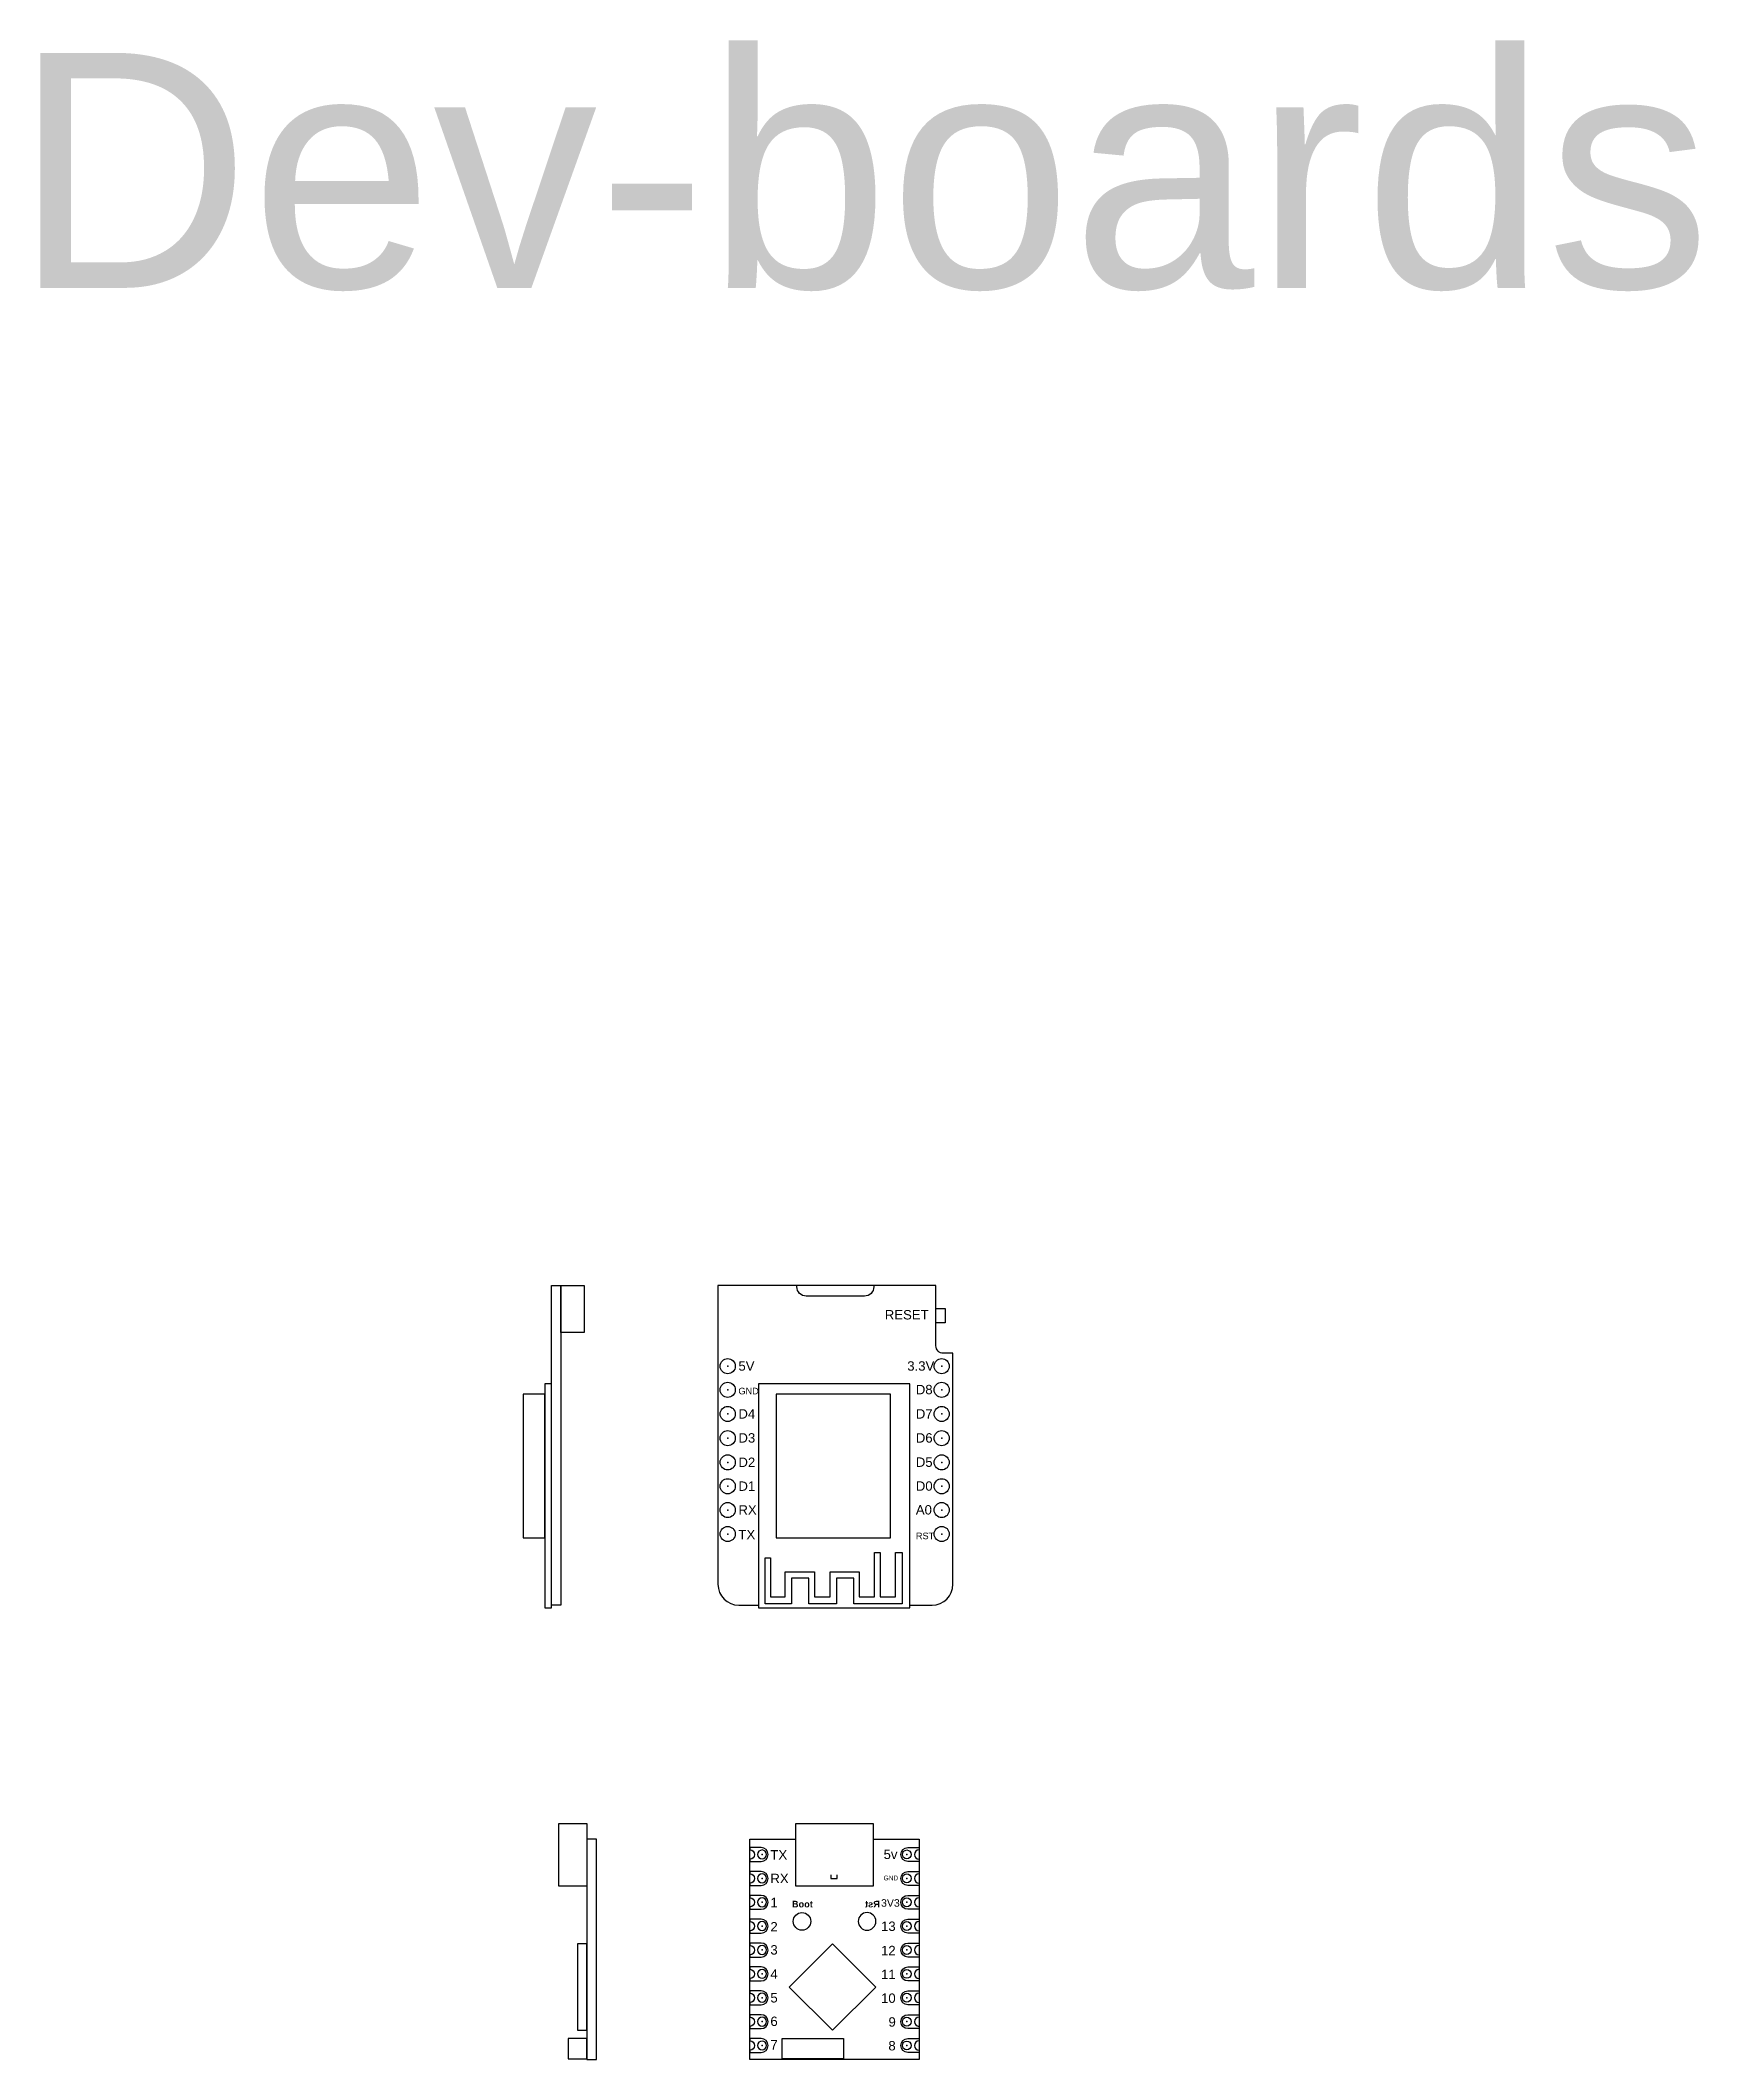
# Model space of a CAD drawing. Header units: millimetres. Extents: x -1110 to 1117, y -1011 to -125.
# Drawn here: x -76.6 to 99.8, y -341.7 to -126.9 of the extents above; entities that cross this region are included whole.
import ezdxf

# ---------------------------------------------------------------- set-up
doc = ezdxf.new("R2010")
doc.units = ezdxf.units.MM
doc.header["$MEASUREMENT"] = 0
for name, color, linetype, true_color in [('Default', 7, 'Continuous', 0xffffff), ('Dev-boards$ESP32 S3 super mini', 18, 'Continuous', 0x000000), ('Dev-boards$ESP32 S3 super mini$txt', 7, 'Continuous', 0xffffff), ('Dev-boards$Wemos D1 mini', 18, 'Continuous', 0x000000), ('Dev-boards$Wemos D1 mini$txt', 7, 'Continuous', 0xffffff)]:
    doc.layers.add(name, color=color, linetype=linetype, true_color=true_color)
doc.styles.add('ArialMT', font='')
doc.styles.get('ArialMT').set_extended_font_data('Arial')

msp = doc.modelspace()

# ---------------------------------------------------------------- texts
at = {"layer": 'Default', "insert": (-79.44, -153.62), "char_height": 25, "width": 406.5217, "attachment_point": 7, "style": 'ArialMT'}
msp.add_mtext('Dev-boards', dxfattribs=at)
at = {"layer": 'Dev-boards$ESP32 S3 super mini$txt', "style": 'ArialMT'}
for s, insert, char_height, width, attachment_point in [('TX', (1.07, -320.46), 1, 5.5435, 7), ('5v', (13.11, -320.42), 1, 4.9022, 7), ('RX', (1.07, -322.97), 1, 5.8587, 7), ('GND', (13.11, -322.68), 0.5, 4.0217, 7), ('1', (1.07, -325.53), 1, 3.0435, 7), ('{\\fArial|b1;Boot}', (3.36, -325.56), 0.7, 5.813, 7), ('3V3', (12.84, -325.49), 0.8, 5.4609, 7), ('2', (1.07, -328.11), 1, 3.4022, 7), ('13', (12.84, -328.07), 1, 4.9674, 7), ('3', (1.07, -330.58), 1, 3.4239, 7), ('12', (12.84, -330.64), 1, 4.9457, 7), ('4', (1.07, -333.14), 1, 3.413, 7), ('11', (12.84, -333.18), 1, 4.587, 7), ('5', (1.07, -335.68), 1, 3.4457, 7), ('10', (12.84, -335.72), 1, 4.9674, 7), ('6', (1.07, -338.18), 1, 3.4239, 7), ('9', (14.41, -338.25), 1, 3.4348, 9), ('7', (1.07, -340.67), 1, 3.4239, 7), ('8', (13.62, -340.78), 1, 3.4348, 7)]:
    msp.add_mtext(s, dxfattribs=dict(at, insert=insert, char_height=char_height, width=width, attachment_point=attachment_point))
at = {"layer": 'Dev-boards$ESP32 S3 super mini$txt', "extrusion": (0, 0, -1), "insert": (12.71, -325.56), "char_height": 0.7, "width": 4.5196, "attachment_point": 7, "text_direction": (-1, 0, 0), "style": 'ArialMT'}
msp.add_mtext('{\\fArial|b1;Rst}', dxfattribs=at)
at = {"layer": 'Dev-boards$Wemos D1 mini$txt', "attachment_point": 7, "style": 'ArialMT'}
for s, insert, char_height, width in [('RESET', (13.24, -263.02), 1, 11.2391), ('5V', (-2.33, -268.47), 1, 5.3804), ('3.3V', (15.63, -268.47), 1, 7.6957), ('GND', (-2.33, -270.98), 0.7, 5.6304), ('D8', (16.54, -270.98), 1, 5.4457), ('D4', (-2.33, -273.55), 1, 5.4239), ('D7', (16.54, -273.55), 1, 5.4348), ('D3', (-2.33, -276.12), 1, 5.4348), ('D6', (16.54, -276.12), 1, 5.4348), ('D2', (-2.33, -278.7), 1, 5.413), ('D5', (16.54, -278.7), 1, 5.4565), ('D1', (-2.33, -281.24), 1, 5.0543), ('D0', (16.54, -281.24), 1, 5.4348), ('RX', (-2.33, -283.77), 1, 5.8587), ('A0', (16.54, -283.77), 1, 5.2935), ('TX', (-2.33, -286.39), 1, 5.5435), ('RST', (16.54, -286.39), 0.7, 5.2652)]:
    msp.add_mtext(s, dxfattribs=dict(at, insert=insert, char_height=char_height, width=width))

# ---------------------------------------------------------------- linework, layer by layer
at = {"layer": 'Dev-boards$ESP32 S3 super mini'}
for points in [[(-18.44, -323.28), (-21.44, -323.28), (-21.44, -316.63), (-18.44, -316.63)], [(12.01, -316.63), (12.01, -323.28), (3.76, -323.28), (3.76, -316.63)], [(-18.44, -341.74), (-17.44, -341.74), (-17.44, -318.29), (-18.44, -318.29)], [(-18.44, -329.43), (-19.44, -329.43), (-19.44, -338.62), (-18.44, -338.62)], [(7.67, -338.62), (12.27, -334.03), (7.67, -329.43), (3.07, -334.03)], [(-18.44, -339.5), (-20.44, -339.5), (-20.44, -341.66), (-18.44, -341.66)], [(2.33, -339.5), (8.85, -339.5), (8.85, -341.66), (2.33, -341.66)]]:
    msp.add_lwpolyline(points, close=True, dxfattribs=at)
for points in [[(12.01, -318.29), (16.89, -318.29), (16.89, -341.74), (-1.11, -341.74), (-1.11, -318.29), (3.76, -318.29)], [(0.09, -319.19), (-1.11, -319.19), (-1.11, -319.43)], [(15.69, -319.19), (16.89, -319.19), (16.89, -319.43)], [(-1.11, -320.42), (-1.11, -320.67), (0.09, -320.67)], [(0.09, -321.73), (-1.11, -321.73), (-1.11, -321.97)], [(7.51, -322.1), (7.51, -322.47), (8.18, -322.47), (8.18, -322.1)], [(16.89, -320.42), (16.89, -320.67), (15.69, -320.67)], [(15.69, -321.73), (16.89, -321.73), (16.89, -321.97)], [(-1.11, -322.96), (-1.11, -323.21), (0.09, -323.21)], [(0.09, -324.27), (-1.11, -324.27), (-1.11, -324.51)], [(16.89, -322.96), (16.89, -323.21), (15.69, -323.21)], [(15.69, -324.27), (16.89, -324.27), (16.89, -324.51)], [(-1.11, -325.5), (-1.11, -325.75), (0.09, -325.75)], [(16.89, -325.5), (16.89, -325.75), (15.69, -325.75)], [(0.09, -326.81), (-1.11, -326.81), (-1.11, -327.05)], [(-1.11, -328.04), (-1.11, -328.29), (0.09, -328.29)], [(15.69, -326.81), (16.89, -326.81), (16.89, -327.05)], [(16.89, -328.04), (16.89, -328.29), (15.69, -328.29)], [(0.09, -329.35), (-1.11, -329.35), (-1.11, -329.59)], [(-1.11, -330.58), (-1.11, -330.83), (0.09, -330.83)], [(15.69, -329.35), (16.89, -329.35), (16.89, -329.59)], [(16.89, -330.58), (16.89, -330.83), (15.69, -330.83)], [(0.09, -331.89), (-1.11, -331.89), (-1.11, -332.13)], [(15.69, -331.89), (16.89, -331.89), (16.89, -332.13)], [(-1.11, -333.12), (-1.11, -333.37), (0.09, -333.37)], [(0.09, -334.43), (-1.11, -334.43), (-1.11, -334.67)], [(16.89, -333.12), (16.89, -333.37), (15.69, -333.37)], [(15.69, -334.43), (16.89, -334.43), (16.89, -334.67)], [(-1.11, -335.66), (-1.11, -335.91), (0.09, -335.91)], [(0.09, -336.97), (-1.11, -336.97), (-1.11, -337.21)], [(16.89, -335.66), (16.89, -335.91), (15.69, -335.91)], [(15.69, -336.97), (16.89, -336.97), (16.89, -337.21)], [(-1.11, -338.2), (-1.11, -338.45), (0.09, -338.45)], [(16.89, -338.2), (16.89, -338.45), (15.69, -338.45)], [(0.09, -339.51), (-1.11, -339.51), (-1.11, -339.75)], [(-1.11, -340.74), (-1.11, -340.99), (0.09, -340.99)], [(15.69, -339.51), (16.89, -339.51), (16.89, -339.75)], [(16.89, -340.74), (16.89, -340.99), (15.69, -340.99)]]:
    msp.add_lwpolyline(points, dxfattribs=at)
at = {"layer": 'Dev-boards$ESP32 S3 super mini', "extrusion": (0, 0, -1)}
for centre, radius in [((-0.19, -319.92), 0.476), ((-0.19, -322.46), 0.476), ((-0.19, -325), 0.476), ((-11.35, -327.04), 0.938), ((-0.19, -327.54), 0.476), ((-0.19, -330.08), 0.476), ((-0.19, -332.62), 0.476), ((-0.19, -335.16), 0.476), ((-0.19, -337.7), 0.476), ((-0.19, -340.24), 0.476)]:
    msp.add_circle(centre, radius, dxfattribs=at)
at = {"layer": 'Dev-boards$ESP32 S3 super mini'}
for centre, radius in [((15.58, -319.92), 0.476), ((15.58, -322.46), 0.476), ((4.43, -327.04), 0.938), ((15.58, -325), 0.476), ((15.58, -327.54), 0.476), ((15.58, -330.08), 0.476), ((15.58, -332.62), 0.476), ((15.58, -335.16), 0.476), ((15.58, -337.7), 0.476), ((15.58, -340.24), 0.476)]:
    msp.add_circle(centre, radius, dxfattribs=at)
at = {"layer": 'Dev-boards$ESP32 S3 super mini', "extrusion": (0, 0, -1)}
for centre, radius, start, end in [((1.11, -319.93), 0.493, 90, 270), ((-15.69, -319.93), 0.74, 270, 90), ((1.11, -322.47), 0.493, 90, 270), ((-15.69, -322.47), 0.74, 270, 90), ((-15.69, -325.01), 0.74, 270, 90), ((1.11, -325.01), 0.493, 90, 270), ((1.11, -327.55), 0.493, 90, 270), ((-15.69, -327.55), 0.74, 270, 90), ((1.11, -330.09), 0.493, 90, 270), ((-15.69, -330.09), 0.74, 270, 90), ((1.11, -332.63), 0.493, 90, 270), ((-15.69, -332.63), 0.74, 270, 90), ((1.11, -335.17), 0.493, 90, 270), ((-15.69, -335.17), 0.74, 270, 90), ((1.11, -337.71), 0.493, 90, 270), ((-15.69, -337.71), 0.74, 270, 90), ((1.11, -340.25), 0.493, 90, 270), ((-15.69, -340.25), 0.74, 270, 90)]:
    msp.add_arc(centre, radius, start, end, dxfattribs=at)
at = {"layer": 'Dev-boards$ESP32 S3 super mini'}
for centre, radius, start, end in [((0.09, -319.93), 0.74, 270, 90), ((16.89, -319.93), 0.493, 90, 270), ((0.09, -322.47), 0.74, 270, 90), ((16.89, -322.47), 0.493, 90, 270), ((0.09, -325.01), 0.74, 270, 90), ((16.89, -325.01), 0.493, 90, 270), ((0.09, -327.55), 0.74, 270, 90), ((16.89, -327.55), 0.493, 90, 270), ((0.09, -330.09), 0.74, 270, 90), ((16.89, -330.09), 0.493, 90, 270), ((0.09, -332.63), 0.74, 270, 90), ((16.89, -332.63), 0.493, 90, 270), ((0.09, -335.17), 0.74, 270, 90), ((16.89, -335.17), 0.493, 90, 270), ((0.09, -337.71), 0.74, 270, 90), ((16.89, -337.71), 0.493, 90, 270), ((0.09, -340.25), 0.74, 270, 90), ((16.89, -340.25), 0.493, 90, 270)]:
    msp.add_arc(centre, radius, start, end, dxfattribs=at)
for p in [(0.19, -319.92), (15.58, -319.92), (0.19, -322.46), (15.58, -322.46), (0.19, -325), (15.58, -325), (0.19, -327.54), (15.58, -327.54), (0.19, -330.08), (15.58, -330.08), (0.19, -332.62), (15.58, -332.62), (0.19, -335.16), (15.58, -335.16), (0.19, -337.7), (15.58, -337.7), (0.19, -340.24), (15.58, -340.24)]:
    msp.add_point(p, dxfattribs=at)
at = {"layer": 'Dev-boards$Wemos D1 mini'}
for points in [[(-21.23, -259.4), (-21.23, -293.4), (-22.23, -293.4), (-22.23, -259.4)], [(-18.73, -259.4), (-18.73, -264.4), (-21.23, -264.4), (-21.23, -259.4)], [(18.67, -261.85), (19.67, -261.85), (19.67, -263.35), (18.67, -263.35)], [(-22.23, -269.85), (-22.93, -269.85), (-22.93, -293.68), (-22.23, -293.68)], [(15.9, -293.68), (15.9, -269.85), (-0.18, -269.85), (-0.18, -293.68)], [(-22.93, -270.96), (-25.23, -270.96), (-25.23, -286.23), (-22.93, -286.23)], [(13.83, -286.23), (13.83, -270.96), (1.67, -270.96), (1.67, -286.23)], [(3.3, -293.25), (0.52, -293.25), (0.52, -288.36), (1.09, -288.36), (1.09, -292.52), (2.64, -292.52), (2.64, -289.85), (5.75, -289.85), (5.75, -292.52), (7.41, -292.52), (7.41, -289.85), (10.52, -289.85), (10.52, -292.52), (12.15, -292.52), (12.15, -287.78), (12.74, -287.78), (12.74, -292.52), (14.37, -292.52), (14.37, -287.78), (15.08, -287.78), (15.08, -293.25), (9.96, -293.25), (9.96, -290.54), (8.11, -290.54), (8.11, -293.25), (5.15, -293.25), (5.15, -290.54), (3.3, -290.54)]]:
    msp.add_lwpolyline(points, close=True, dxfattribs=at)
for points in [[(18.67, -265.8), (18.67, -259.4), (-4.51, -259.4), (-4.51, -291.18)], [(3.89, -259.52), (3.89, -259.4)], [(12.07, -259.4), (12.07, -259.52)], [(11.07, -260.52), (4.89, -260.52)], [(20.49, -291.18), (20.49, -266.6), (19.48, -266.6)], [(-2.29, -293.4), (-0.18, -293.4)], [(15.9, -293.4), (18.27, -293.4)]]:
    msp.add_lwpolyline(points, dxfattribs=at)
for centre in [(-3.47, -267.98), (19.29, -267.98), (-3.47, -270.49), (19.29, -270.49), (-3.47, -273.06), (19.29, -273.06), (-3.47, -275.63), (19.29, -275.63), (-3.47, -278.21), (19.29, -278.21), (-3.47, -280.75), (19.29, -280.75), (-3.47, -283.28), (19.29, -283.28), (-3.47, -285.83), (19.29, -285.83)]:
    msp.add_circle(centre, 0.805, dxfattribs=at)
at = {"layer": 'Dev-boards$Wemos D1 mini', "extrusion": (0, 0, -1)}
for centre, radius, start, end in [((-4.89, -259.52), 1, 270, 0), ((-11.07, -259.52), 1, 180, 270), ((-19.48, -265.8), 0.805, 270, 0)]:
    msp.add_arc(centre, radius, start, end, dxfattribs=at)
at = {"layer": 'Dev-boards$Wemos D1 mini'}
for centre, start, end in [((-2.29, -291.18), 180, 270), ((18.27, -291.18), 270, 0)]:
    msp.add_arc(centre, 2.22, start, end, dxfattribs=at)
for p in [(-3.47, -267.98), (19.29, -267.98), (-3.47, -270.49), (19.29, -270.49), (-3.47, -273.06), (19.29, -273.06), (-3.47, -275.63), (19.29, -275.63), (-3.47, -278.21), (19.29, -278.21), (-3.47, -280.75), (19.29, -280.75), (-3.47, -283.28), (19.29, -283.28), (-3.47, -285.83), (19.29, -285.83)]:
    msp.add_point(p, dxfattribs=at)

msp.set_redraw_order([(e.dxf.handle, doc.entitydb.next_handle()) for e in msp.query("TEXT MTEXT ATTDEF DIMENSION ARC_DIMENSION")])  # texts and dimensions are drawn at this point

doc.saveas('drawing.dxf')
